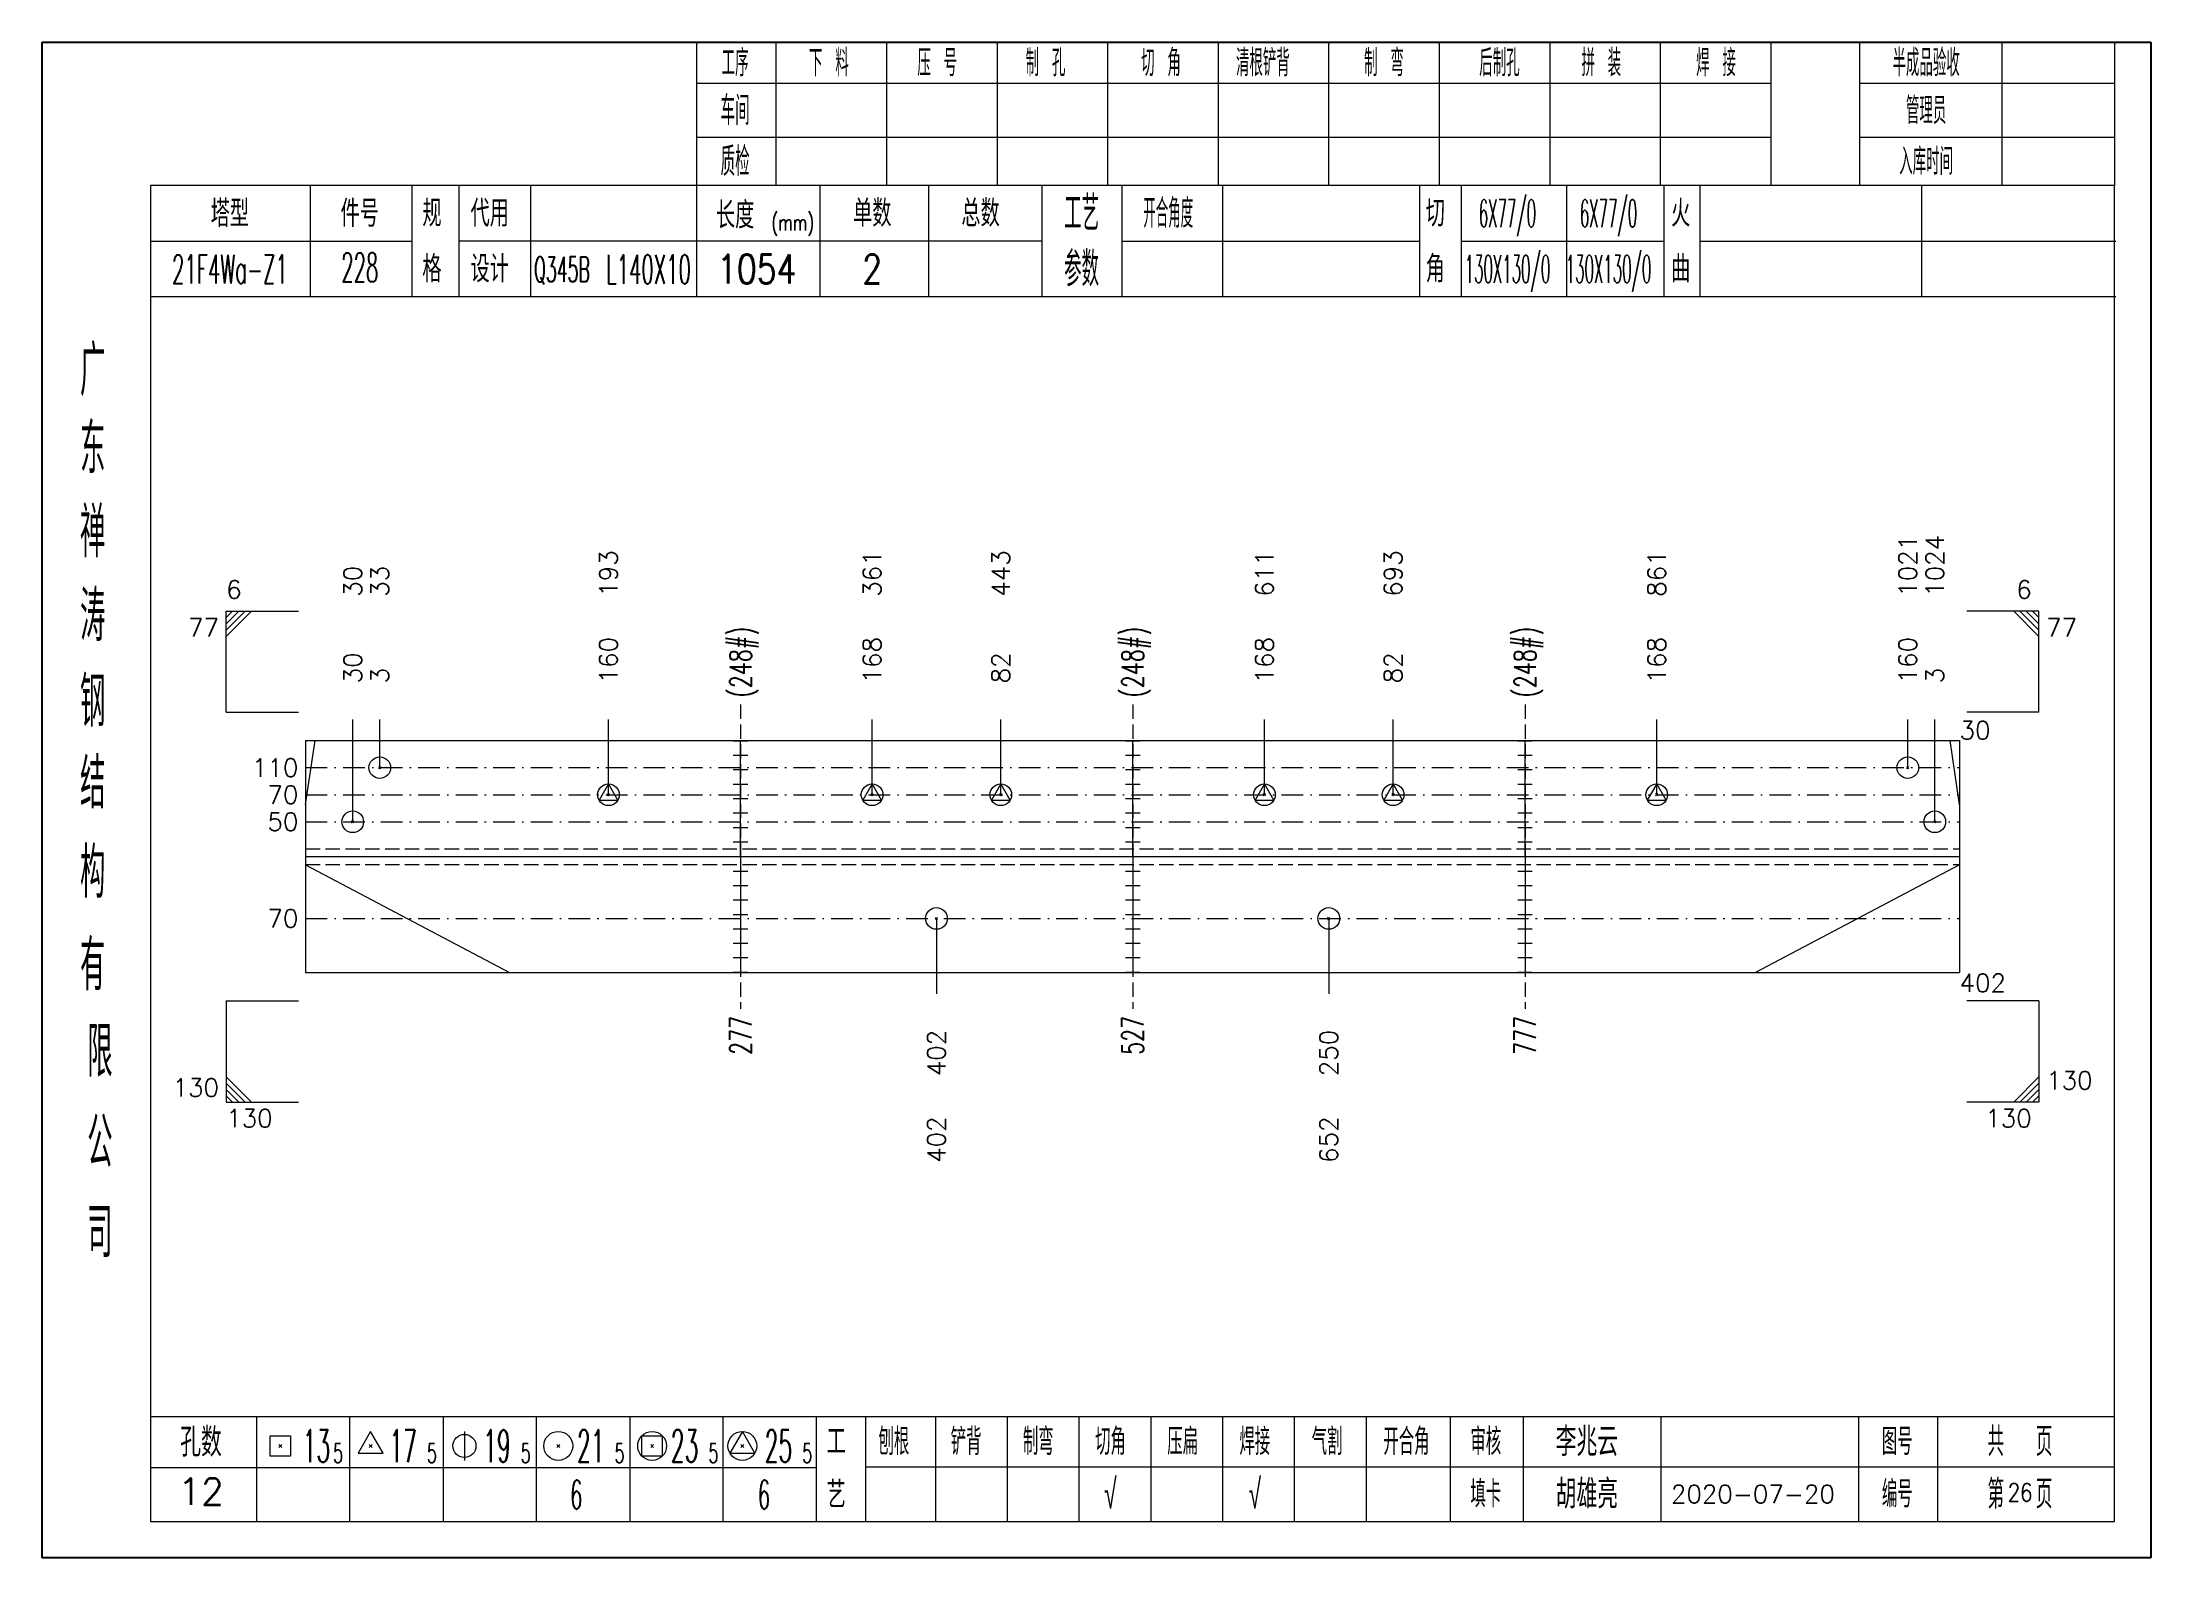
# Model space of a CAD drawing. Extents: x 1310 to 15542, y -76 to 8381.
# Drawn here: x 9319.7 to 9611.8, y 5083.7 to 5293.7 of the extents above; entities that cross this region are included whole.
import ezdxf
from ezdxf.enums import TextEntityAlignment as Align

# ---------------------------------------------------------------- set-up
doc = ezdxf.new("R2010")
doc.units = 0
doc.header["$MEASUREMENT"] = 0
doc.linetypes.add('一点画线', pattern=[5.2, 3, -1, 0.2, -1])
doc.linetypes.add('虚线', pattern=[2.75, 2, -0.75])
doc.layers.get('0').update_dxf_attribs({"linetype": 'CONTINUOUS', "lineweight": 25})
for name, color, linetype, lineweight in [('1', 7, 'CONTINUOUS', 25), ('2', 7, 'CONTINUOUS', 25), ('4', 7, 'CONTINUOUS', 25), ('5', 7, 'CONTINUOUS', 25)]:
    doc.layers.add(name, color=color, linetype=linetype, lineweight=lineweight)
doc.styles.get("Standard").update_dxf_attribs({"font": 'simplex.shx', "width": 0.7, "height": 3, "bigfont": 'gbhzfs.shx'})

msp = doc.modelspace()

# ---------------------------------------------------------------- texts
at = {"color": 7, "linetype": 'Continuous', "lineweight": 13}
for s, p in [('1021', (9578.128, 5216.854)), ('1024', (9581.878, 5216.854)), ('30', (9362.693, 5216.854)), ('33', (9366.443, 5216.854)), ('193', (9398.128, 5216.854)), ('361', (9434.65, 5216.854)), ('443', (9452.476, 5216.854)), ('611', (9488.998, 5216.854)), ('693', (9506.824, 5216.854)), ('861', (9543.345, 5216.854))]:
    msp.add_text(s, height=2.5, rotation=90, dxfattribs=at).set_placement(p, align=Align.MIDDLE_LEFT)
for s, p in [('6', (9345.172, 5215.854)), ('130', (9597.302, 5147.854))]:
    msp.add_text(s, height=2.5, dxfattribs=at).set_placement(p, align=Align.BOTTOM_LEFT)
for s, p in [('6', (9595.302, 5215.854)), ('130', (9344.172, 5146.854))]:
    msp.add_text(s, height=2.5, dxfattribs=at).set_placement(p, align=Align.BOTTOM_RIGHT)
for s, p in [('77', (9344.172, 5213.854)), ('130', (9595.302, 5145.854))]:
    msp.add_text(s, height=2.5, dxfattribs=at).set_placement(p, align=Align.TOP_RIGHT)
for s, p in [('77', (9597.302, 5213.854)), ('130', (9345.172, 5145.854))]:
    msp.add_text(s, height=2.5, dxfattribs=at).set_placement(p, align=Align.TOP_LEFT)
at = {"color": 8, "linetype": 'Continuous', "lineweight": 9}
for s, p in [('30', (9362.693, 5204.854)), ('160', (9398.128, 5204.854)), ('168', (9434.65, 5204.854)), ('82', (9452.476, 5204.854)), ('168', (9488.998, 5204.854)), ('82', (9506.824, 5204.854)), ('168', (9543.345, 5204.854)), ('160', (9578.128, 5204.854)), ('3', (9366.443, 5204.854)), ('3', (9581.878, 5204.854))]:
    msp.add_text(s, height=2.5, rotation=90, dxfattribs=at).set_placement(p, align=Align.MIDDLE_LEFT)
at = {"color": 7, "linetype": 'Continuous', "lineweight": 13}
msp.add_text('30', height=2.5, dxfattribs=at).set_placement((9585.302, 5198.354), align=Align.MIDDLE_LEFT)
for s, p in [('110', (9355.172, 5193.176)), ('70', (9355.172, 5189.426)), ('50', (9355.172, 5185.676)), ('70', (9355.172, 5172.283))]:
    msp.add_text(s, height=2.5, dxfattribs=at).set_placement(p, align=Align.MIDDLE_RIGHT)
at = {"layer": '1', "color": 7, "linetype": 'Continuous', "lineweight": 13}
msp.add_text('402', height=2.5, dxfattribs=at).set_placement((9585.302, 5163.354), align=Align.MIDDLE_LEFT)
at = {"layer": '1', "color": 8, "linetype": 'Continuous', "lineweight": 9}
for s, p in [('402', (9443.563, 5156.854)), ('250', (9497.911, 5156.854))]:
    msp.add_text(s, height=2.5, rotation=90, dxfattribs=at).set_placement(p, align=Align.MIDDLE_RIGHT)
at = {"layer": '1', "color": 7, "linetype": 'Continuous', "lineweight": 13}
for s, p in [('402', (9443.563, 5144.854)), ('652', (9497.911, 5144.854))]:
    msp.add_text(s, height=2.5, rotation=90, dxfattribs=at).set_placement(p, align=Align.MIDDLE_RIGHT)
at = {"layer": '2', "color": 7, "linetype": 'Continuous', "lineweight": 13, "width": 0.7}
for p in [(9416.421, 5202.926), (9470.769, 5202.926), (9525.116, 5202.926)]:
    msp.add_text('(248#)', height=3, rotation=90, dxfattribs=at).set_placement(p, align=Align.MIDDLE_LEFT)
for s, p in [('277', (9416.421, 5158.783)), ('527', (9470.769, 5158.783)), ('777', (9525.116, 5158.783))]:
    msp.add_text(s, height=3, rotation=90, dxfattribs=at).set_placement(p, align=Align.MIDDLE_RIGHT)
at = {"layer": '4', "color": 1, "linetype": 'Continuous', "lineweight": 25}
for s, height, width, p in [('工序', 3.7, 0.7, (9415.672, 5290.811)), ('下 料', 3.7, 0.7, (9428.672, 5290.811)), ('压 号', 3.7, 0.7, (9443.672, 5290.811)), ('制 孔', 3.7, 0.7, (9458.672, 5290.811)), ('切 角', 3.7, 0.7, (9474.672, 5290.811)), ('清根铲背 ', 3.7, 0.7, (9489.672, 5290.811)), (' 制 弯', 3.7, 0.7, (9504.672, 5290.811)), (' 后制孔', 3.7, 0.7, (9520.672, 5290.811)), ('拼 装', 3.7, 0.7, (9535.672, 5290.811)), (' 焊 接', 3.7, 0.7, (9550.672, 5290.811)), ('半成品验收', 3.7, 0.7, (9580.672, 5290.811)), ('车间', 4, 0.7, (9415.672, 5284.211)), ('管理员', 3.7, 0.7, (9580.672, 5284.211)), ('质检', 4, 0.7, (9415.672, 5277.151)), ('入库时间', 3.7, 0.7, (9580.672, 5277.151)), ('(mm)', 2.24, 0.7, (9423.672, 5268.711)), ('工艺', 4.8, 0.7, (9463.672, 5269.971)), ('开合角度', 4, 0.6, (9475.672, 5269.971)), ('6X77/0', 3.8, 0.4, (9522.672, 5269.971)), ('6X77/0', 3.8, 0.4, (9536.672, 5269.971)), ('21F4Wa-Z1', 4, 0.5, (9345.672, 5262.231)), ('228', 4, 0.5, (9363.672, 5262.481)), ('L140X10', 4, 0.5, (9403.672, 5262.211)), ('1054', 4, 0.8, (9418.672, 5262.261)), ('2', 4, 0.8, (9434.672, 5262.261)), ('参数', 4.8, 0.7, (9463.672, 5262.261)), ('130X130/0', 3.8, 0.4, (9522.672, 5262.261)), ('130X130/0', 3.8, 0.4, (9536.672, 5262.261)), ('Q345B', 3.5, 0.5, (9391.672, 5262.211)), ('广', 6.96, 0.7, (9326.672, 5248.181)), ('东', 6.96, 0.7, (9326.672, 5237.391)), ('禅', 6.96, 0.7, (9326.672, 5225.801)), ('涛', 6.96, 0.7, (9326.672, 5214.201)), ('钢', 6.96, 0.7, (9326.672, 5202.311)), ('结', 6.96, 0.7, (9326.672, 5191.001)), ('构', 6.96, 0.7, (9326.672, 5178.621)), ('有', 6.96, 0.7, (9326.672, 5165.811)), ('限', 6.96, 0.7, (9327.672, 5153.811)), ('公', 6.96, 0.7, (9327.672, 5141.271)), ('司', 6.96, 0.7, (9327.672, 5128.791)), ('13', 4.47, 0.5, (9357.672, 5099.211)), ('17', 4.47, 0.5, (9369.672, 5099.211)), ('19', 4.47, 0.5, (9382.672, 5099.211)), ('21', 4.47, 0.5, (9395.672, 5099.211)), ('23', 4.47, 0.5, (9408.672, 5099.211)), ('25', 4.47, 0.5, (9421.672, 5099.211)), ('刨根', 3.7, 0.8, (9437.672, 5099.811)), ('铲背', 3.7, 0.8, (9447.672, 5099.811)), ('制弯', 3.7, 0.8, (9457.672, 5099.811)), ('切角', 3.7, 0.8, (9467.672, 5099.811)), ('压扁', 3.7, 0.8, (9477.672, 5099.811)), ('焊接', 3.7, 0.8, (9487.672, 5099.811)), ('气割', 3.7, 0.8, (9497.672, 5099.811)), ('开合角', 3.7, 0.8, (9508.672, 5099.811)), ('审核', 3.7, 0.8, (9519.672, 5099.811)), ('图号', 3.7, 0.8, (9576.672, 5099.811)), ('共  页', 4, 0.8, (9593.672, 5099.811)), ('5', 2.68, 0.6, (9360.672, 5098.211)), ('5', 2.68, 0.6, (9373.672, 5098.211)), ('5', 2.68, 0.6, (9386.672, 5098.211)), ('5', 2.68, 0.6, (9399.672, 5098.211)), ('5', 2.68, 0.6, (9412.672, 5098.211)), ('5', 2.68, 0.6, (9425.672, 5098.211)), ('√', 4, 0.6, (9467.672, 5092.541)), ('√', 4, 0.6, (9487.672, 5092.541)), ('填卡', 3.7, 0.8, (9519.672, 5092.541)), ('编号', 3.7, 0.8, (9576.672, 5092.541)), ('第  页', 4, 0.8, (9593.672, 5092.541)), ('6', 4, 0.5, (9393.672, 5092.461)), ('6', 4, 0.5, (9419.672, 5092.461))]:
    msp.add_text(s, height=height, dxfattribs=dict(at, width=width)).set_placement(p, align=Align.MIDDLE_CENTER)
for s, height, p in [('塔型', 3.7, (9345.672, 5269.941)), ('件号', 3.7, (9363.672, 5269.941)), ('规', 3.7, (9373.672, 5269.971)), ('代用', 3.7, (9381.672, 5269.971)), ('长度', 3.7, (9415.672, 5269.711)), ('单数', 3.7, (9434.672, 5269.971)), ('总数', 3.7, (9449.672, 5269.971)), ('切', 3.7, (9512.672, 5269.971)), ('火', 3.7, (9546.672, 5269.971)), ('格', 3.7, (9373.672, 5262.261)), ('设计', 3.7, (9381.672, 5262.261)), ('角', 3.7, (9512.672, 5262.261)), ('曲', 3.7, (9546.672, 5262.261)), ('孔数', 4, (9341.672, 5099.731)), ('工', 3.7, (9429.672, 5099.811)), ('李兆云', 4, (9533.672, 5099.811)), ('12', 3.7, (9341.672, 5092.901)), ('胡雄亮', 4, (9533.672, 5092.541)), ('艺', 3.7, (9429.672, 5092.461)), ('2020-07-20', 2.5, (9556.672, 5092.541))]:
    msp.add_text(s, height=height, dxfattribs=at).set_placement(p, align=Align.MIDDLE_CENTER)
at = {"layer": '4', "color": 6, "linetype": 'Continuous', "lineweight": 25, "width": 0.8}
msp.add_text('26', height=2.5, dxfattribs=at).set_placement((9593.697, 5092.769), align=Align.MIDDLE_CENTER)

# ---------------------------------------------------------------- blocks, each defined once
blk = doc.blocks.new('孔21.5')
at = {"layer": '5', "color": 7, "linetype": 'Continuous', "lineweight": 13}
for p, q in [((-0.1, -0.1), (0.1, 0.1)), ((0.1, -0.1), (-0.1, 0.1))]:
    blk.add_line(p, q, dxfattribs=at)
blk.add_circle((0, 0), 1, dxfattribs=at)
blk = doc.blocks.new('孔25.5')
at = {"layer": '5', "color": 7, "linetype": 'Continuous', "lineweight": 13}
for p, q in [((0, 1), (-0.866, -0.5)), ((-0.1, -0.1), (0.1, 0.1)), ((0.1, -0.1), (-0.1, 0.1)), ((0.866, -0.5), (0, 1)), ((-0.866, -0.5), (0.866, -0.5))]:
    blk.add_line(p, q, dxfattribs=at)
blk.add_circle((0, 0), 1, dxfattribs=at)
blk = doc.blocks.new('CTJGK')
at = {"color": 6, "linetype": 'Continuous'}
for p, q in [((0, 209.97), (292.13, 209.97)), ((0, 0), (0, 209.97)), ((292.13, 209.97), (292.13, 0)), ((292.13, 0), (0, 0))]:
    blk.add_line(p, q, dxfattribs=at)

# ---------------------------------------------------------------- linework, layer by layer
at = {"color": 7, "linetype": 'Continuous', "lineweight": 13}
for p, q in [((9345.172, 5214.854), (9355.172, 5214.854)), ((9345.172, 5200.854), (9345.172, 5214.854)), ((9346.047, 5214.854), (9345.172, 5213.979)), ((9346.922, 5214.854), (9345.172, 5213.104)), ((9347.797, 5214.854), (9345.172, 5212.229)), ((9348.672, 5214.854), (9345.172, 5211.354)), ((9596.302, 5214.854), (9586.302, 5214.854)), ((9592.802, 5214.854), (9596.302, 5211.354)), ((9593.677, 5214.854), (9596.302, 5212.229)), ((9594.552, 5214.854), (9596.302, 5213.104)), ((9595.427, 5214.854), (9596.302, 5213.979)), ((9596.302, 5200.854), (9596.302, 5214.854)), ((9345.172, 5200.854), (9355.172, 5200.854)), ((9596.302, 5200.854), (9586.302, 5200.854)), ((9362.693, 5185.676), (9362.693, 5199.854)), ((9366.443, 5193.176), (9366.443, 5199.854)), ((9398.128, 5189.426), (9398.128, 5199.854)), ((9434.65, 5189.426), (9434.65, 5199.854)), ((9452.476, 5189.426), (9452.476, 5199.854)), ((9488.998, 5189.426), (9488.998, 5199.854)), ((9506.824, 5189.426), (9506.824, 5199.854)), ((9543.345, 5189.426), (9543.345, 5199.854)), ((9578.128, 5193.176), (9578.128, 5199.854)), ((9581.878, 5185.676), (9581.878, 5199.854)), ((9356.172, 5188.086), (9357.476, 5196.926)), ((9585.302, 5188.086), (9583.997, 5196.926)), ((9356.172, 5179.706), (9384.433, 5164.783)), ((9585.302, 5179.706), (9557.041, 5164.783)), ((9443.563, 5172.283), (9443.563, 5161.854)), ((9497.911, 5172.283), (9497.911, 5161.854)), ((9345.172, 5160.854), (9355.172, 5160.854)), ((9345.172, 5160.854), (9345.172, 5146.854)), ((9596.302, 5160.854), (9586.302, 5160.854)), ((9596.302, 5160.854), (9596.302, 5146.854)), ((9348.672, 5146.854), (9345.172, 5150.354)), ((9592.802, 5146.854), (9596.302, 5150.354)), ((9347.797, 5146.854), (9345.172, 5149.479)), ((9346.922, 5146.854), (9345.172, 5148.604)), ((9346.047, 5146.854), (9345.172, 5147.729)), ((9593.677, 5146.854), (9596.302, 5149.479)), ((9594.552, 5146.854), (9596.302, 5148.604)), ((9595.427, 5146.854), (9596.302, 5147.729)), ((9345.172, 5146.854), (9355.172, 5146.854)), ((9596.302, 5146.854), (9586.302, 5146.854))]:
    msp.add_line(p, q, dxfattribs=at)
at = {"color": 7, "linetype": 'Continuous', "lineweight": 18}
for p, q in [((9356.172, 5196.926), (9356.172, 5164.783)), ((9356.172, 5196.926), (9585.302, 5196.926)), ((9585.302, 5196.926), (9585.302, 5164.783)), ((9356.172, 5180.854), (9585.302, 5180.854))]:
    msp.add_line(p, q, dxfattribs=at)
at = {"color": 3, "linetype": '一点画线', "lineweight": 13}
for p, q in [((9356.172, 5193.176), (9585.302, 5193.176)), ((9356.172, 5189.426), (9585.302, 5189.426)), ((9356.172, 5185.676), (9585.302, 5185.676)), ((9356.172, 5172.283), (9585.302, 5172.283))]:
    msp.add_line(p, q, dxfattribs=at)
at = {"color": 1, "linetype": '虚线', "lineweight": 18}
for p, q in [((9356.172, 5181.926), (9585.302, 5181.926)), ((9356.172, 5179.783), (9585.302, 5179.783))]:
    msp.add_line(p, q, dxfattribs=at)
at = {"layer": '1', "color": 7, "linetype": 'Continuous', "lineweight": 18}
msp.add_line((9356.172, 5164.783), (9585.302, 5164.783), dxfattribs=at)
at = {"layer": '2', "color": 216, "linetype": '虚线', "lineweight": 13}
for p, q in [((9416.421, 5201.926), (9416.421, 5159.783)), ((9470.769, 5201.926), (9470.769, 5159.783)), ((9525.116, 5201.926), (9525.116, 5159.783))]:
    msp.add_line(p, q, dxfattribs=at)
at = {"layer": '2', "color": 7, "linetype": 'Continuous', "lineweight": 13}
for p, q in [((9417.421, 5196.854), (9415.421, 5196.854)), ((9417.421, 5194.854), (9415.421, 5194.854)), ((9416.421, 5180.854), (9416.421, 5196.926)), ((9471.769, 5196.854), (9469.769, 5196.854)), ((9471.769, 5194.854), (9469.769, 5194.854)), ((9470.769, 5180.854), (9470.769, 5196.926)), ((9526.116, 5196.854), (9524.116, 5196.854)), ((9526.116, 5194.854), (9524.116, 5194.854)), ((9525.116, 5180.854), (9525.116, 5196.926)), ((9417.421, 5192.854), (9415.421, 5192.854)), ((9471.769, 5192.854), (9469.769, 5192.854)), ((9526.116, 5192.854), (9524.116, 5192.854)), ((9417.421, 5190.854), (9415.421, 5190.854)), ((9417.421, 5188.854), (9415.421, 5188.854)), ((9471.769, 5190.854), (9469.769, 5190.854)), ((9471.769, 5188.854), (9469.769, 5188.854)), ((9526.116, 5190.854), (9524.116, 5190.854)), ((9526.116, 5188.854), (9524.116, 5188.854)), ((9417.421, 5186.854), (9415.421, 5186.854)), ((9471.769, 5186.854), (9469.769, 5186.854)), ((9526.116, 5186.854), (9524.116, 5186.854)), ((9417.421, 5184.854), (9415.421, 5184.854)), ((9417.421, 5182.854), (9415.421, 5182.854)), ((9471.769, 5184.854), (9469.769, 5184.854)), ((9471.769, 5182.854), (9469.769, 5182.854)), ((9526.116, 5184.854), (9524.116, 5184.854)), ((9526.116, 5182.854), (9524.116, 5182.854)), ((9416.421, 5180.854), (9416.421, 5164.783)), ((9470.769, 5180.854), (9470.769, 5164.783)), ((9525.116, 5180.854), (9525.116, 5164.783)), ((9415.421, 5178.854), (9417.421, 5178.854)), ((9415.421, 5176.854), (9417.421, 5176.854)), ((9469.769, 5178.854), (9471.769, 5178.854)), ((9469.769, 5176.854), (9471.769, 5176.854)), ((9524.116, 5178.854), (9526.116, 5178.854)), ((9524.116, 5176.854), (9526.116, 5176.854)), ((9415.421, 5174.854), (9417.421, 5174.854)), ((9469.769, 5174.854), (9471.769, 5174.854)), ((9524.116, 5174.854), (9526.116, 5174.854)), ((9415.421, 5172.854), (9417.421, 5172.854)), ((9415.421, 5170.854), (9417.421, 5170.854)), ((9469.769, 5172.854), (9471.769, 5172.854)), ((9469.769, 5170.854), (9471.769, 5170.854)), ((9524.116, 5172.854), (9526.116, 5172.854)), ((9524.116, 5170.854), (9526.116, 5170.854)), ((9415.421, 5168.854), (9417.421, 5168.854)), ((9469.769, 5168.854), (9471.769, 5168.854)), ((9524.116, 5168.854), (9526.116, 5168.854)), ((9415.421, 5166.854), (9417.421, 5166.854)), ((9469.769, 5166.854), (9471.769, 5166.854)), ((9524.116, 5166.854), (9526.116, 5166.854)), ((9415.421, 5164.854), (9417.421, 5164.854)), ((9469.769, 5164.854), (9471.769, 5164.854)), ((9524.116, 5164.854), (9526.116, 5164.854))]:
    msp.add_line(p, q, dxfattribs=at)
at = {"layer": '4', "color": 1, "linetype": 'Continuous', "lineweight": 18}
for p, q in [((9319.672, 5293.681), (9319.672, 5083.711)), ((9611.802, 5293.681), (9319.672, 5293.681)), ((9410.302, 5293.681), (9410.302, 5273.841)), ((9421.332, 5293.681), (9421.332, 5273.821)), ((9436.642, 5293.681), (9436.642, 5273.821)), ((9451.962, 5293.681), (9451.962, 5273.821)), ((9467.272, 5293.681), (9467.272, 5273.821)), ((9482.582, 5293.681), (9482.582, 5273.821)), ((9497.892, 5293.681), (9497.892, 5273.821)), ((9513.212, 5293.681), (9513.212, 5273.821)), ((9528.522, 5293.681), (9528.522, 5273.821)), ((9543.832, 5293.681), (9543.832, 5273.821)), ((9559.142, 5293.681), (9559.142, 5273.841)), ((9559.142, 5293.681), (9559.142, 5273.821)), ((9571.422, 5293.681), (9571.422, 5273.821)), ((9591.172, 5293.681), (9591.172, 5273.821)), ((9606.752, 5293.681), (9606.752, 5273.821)), ((9611.802, 5263.881), (9611.802, 5293.681)), ((9559.142, 5287.951), (9410.302, 5287.951)), ((9606.752, 5287.951), (9571.422, 5287.951)), ((9559.142, 5280.471), (9410.302, 5280.471)), ((9606.752, 5280.471), (9571.422, 5280.471)), ((9334.682, 5273.821), (9334.682, 5088.761)), ((9606.752, 5273.821), (9334.682, 5273.821)), ((9356.802, 5273.831), (9356.802, 5258.411)), ((9370.952, 5258.411), (9370.952, 5273.821)), ((9377.452, 5258.411), (9377.452, 5273.821)), ((9387.322, 5273.821), (9387.322, 5258.411)), ((9410.302, 5273.841), (9410.302, 5258.411)), ((9427.422, 5273.821), (9427.422, 5258.411)), ((9442.472, 5273.821), (9442.472, 5258.411)), ((9458.172, 5273.821), (9458.172, 5258.411)), ((9469.232, 5273.821), (9469.232, 5258.411)), ((9483.182, 5273.821), (9483.182, 5258.411)), ((9510.482, 5273.821), (9510.482, 5258.411)), ((9516.242, 5273.821), (9516.242, 5258.411)), ((9530.862, 5273.821), (9530.862, 5258.411)), ((9544.322, 5273.821), (9544.322, 5258.411)), ((9549.312, 5273.821), (9549.312, 5258.411)), ((9580.052, 5273.821), (9580.052, 5258.411)), ((9606.752, 5088.761), (9606.752, 5273.821)), ((9370.952, 5266.061), (9334.682, 5266.061)), ((9458.172, 5266.111), (9377.452, 5266.111)), ((9469.232, 5266.111), (9510.482, 5266.111)), ((9516.242, 5266.111), (9544.322, 5266.111)), ((9549.312, 5266.111), (9606.932, 5266.111)), ((9611.802, 5083.711), (9611.802, 5263.881)), ((9606.932, 5258.411), (9334.682, 5258.411)), ((9334.682, 5103.291), (9606.752, 5103.291)), ((9349.372, 5103.291), (9349.372, 5088.761)), ((9362.302, 5088.761), (9362.302, 5103.291)), ((9375.232, 5103.291), (9375.232, 5088.761)), ((9388.152, 5088.761), (9388.152, 5103.291)), ((9401.082, 5103.291), (9401.082, 5088.761)), ((9414.012, 5088.761), (9414.012, 5103.291)), ((9426.932, 5088.761), (9426.932, 5103.291)), ((9433.802, 5088.761), (9433.802, 5103.291)), ((9443.462, 5088.761), (9443.462, 5103.291)), ((9453.402, 5088.761), (9453.402, 5103.291)), ((9463.342, 5088.761), (9463.342, 5103.291)), ((9473.292, 5088.761), (9473.292, 5103.291)), ((9483.232, 5088.761), (9483.232, 5103.291)), ((9493.172, 5088.761), (9493.172, 5103.291)), ((9503.122, 5088.761), (9503.122, 5103.291)), ((9514.762, 5088.761), (9514.762, 5103.291)), ((9524.912, 5088.761), (9524.912, 5103.291)), ((9543.972, 5088.761), (9543.972, 5103.291)), ((9571.352, 5088.761), (9571.352, 5103.291)), ((9582.312, 5088.761), (9582.312, 5103.291)), ((9426.932, 5096.161), (9334.682, 5096.161)), ((9433.762, 5096.321), (9606.752, 5096.321)), ((9334.682, 5088.761), (9606.752, 5088.761)), ((9319.672, 5083.711), (9611.802, 5083.711))]:
    msp.add_line(p, q, dxfattribs=at)
at = {"layer": '4', "color": 7, "linetype": 'Continuous', "lineweight": 13}
for p, q in [((9351.258, 5097.797), (9351.258, 5100.625)), ((9351.258, 5100.625), (9354.086, 5100.625)), ((9354.086, 5100.625), (9354.086, 5097.797)), ((9365.172, 5101.211), (9363.44, 5098.211)), ((9366.904, 5098.211), (9365.172, 5101.211)), ((9378.172, 5101.211), (9378.172, 5097.211)), ((9402.758, 5097.797), (9402.758, 5100.625)), ((9402.758, 5100.625), (9405.586, 5100.625)), ((9405.586, 5100.625), (9405.586, 5097.797)), ((9416.672, 5101.211), (9414.94, 5098.211)), ((9418.404, 5098.211), (9416.672, 5101.211)), ((9354.086, 5097.797), (9351.258, 5097.797)), ((9352.472, 5099.011), (9352.872, 5099.411)), ((9352.872, 5099.011), (9352.472, 5099.411)), ((9363.44, 5098.211), (9366.904, 5098.211)), ((9364.972, 5099.011), (9365.372, 5099.411)), ((9365.372, 5099.011), (9364.972, 5099.411)), ((9390.972, 5099.011), (9391.372, 5099.411)), ((9391.372, 5099.011), (9390.972, 5099.411)), ((9405.586, 5097.797), (9402.758, 5097.797)), ((9403.972, 5099.011), (9404.372, 5099.411)), ((9404.372, 5099.011), (9403.972, 5099.411)), ((9414.94, 5098.211), (9418.404, 5098.211)), ((9416.472, 5099.011), (9416.872, 5099.411)), ((9416.872, 5099.011), (9416.472, 5099.411))]:
    msp.add_line(p, q, dxfattribs=at)
for centre, radius in [((9378.172, 5099.211), 1.6), ((9391.172, 5099.211), 2), ((9404.172, 5099.211), 2), ((9416.672, 5099.211), 2)]:
    msp.add_circle(centre, radius, dxfattribs=at)

# ---------------------------------------------------------------- block references
at = {"color": 0, "linetype": 'Continuous'}
msp.add_blockref('CTJGK', (9319.672, 5083.711), dxfattribs=at)
at = {"color": 8, "linetype": 'Continuous', "lineweight": 9, "xscale": 1.5, "yscale": 1.5, "zscale": 1.5}
for name, p in [('孔21.5', (9366.443, 5193.176)), ('孔21.5', (9578.128, 5193.176)), ('孔25.5', (9398.128, 5189.426)), ('孔25.5', (9434.65, 5189.426)), ('孔25.5', (9452.476, 5189.426)), ('孔25.5', (9488.998, 5189.426)), ('孔25.5', (9506.824, 5189.426)), ('孔25.5', (9543.345, 5189.426)), ('孔21.5', (9362.693, 5185.676)), ('孔21.5', (9581.878, 5185.676))]:
    msp.add_blockref(name, p, dxfattribs=at)
at = {"layer": '1', "color": 8, "linetype": 'Continuous', "lineweight": 9, "xscale": 1.5, "yscale": 1.5, "zscale": 1.5}
for p in [(9443.563, 5172.283), (9497.911, 5172.283)]:
    msp.add_blockref('孔21.5', p, dxfattribs=at)

msp.set_redraw_order([(e.dxf.handle, doc.entitydb.next_handle()) for e in msp.query("TEXT MTEXT ATTDEF DIMENSION ARC_DIMENSION")])  # texts and dimensions are drawn at this point

doc.saveas('drawing.dxf')
